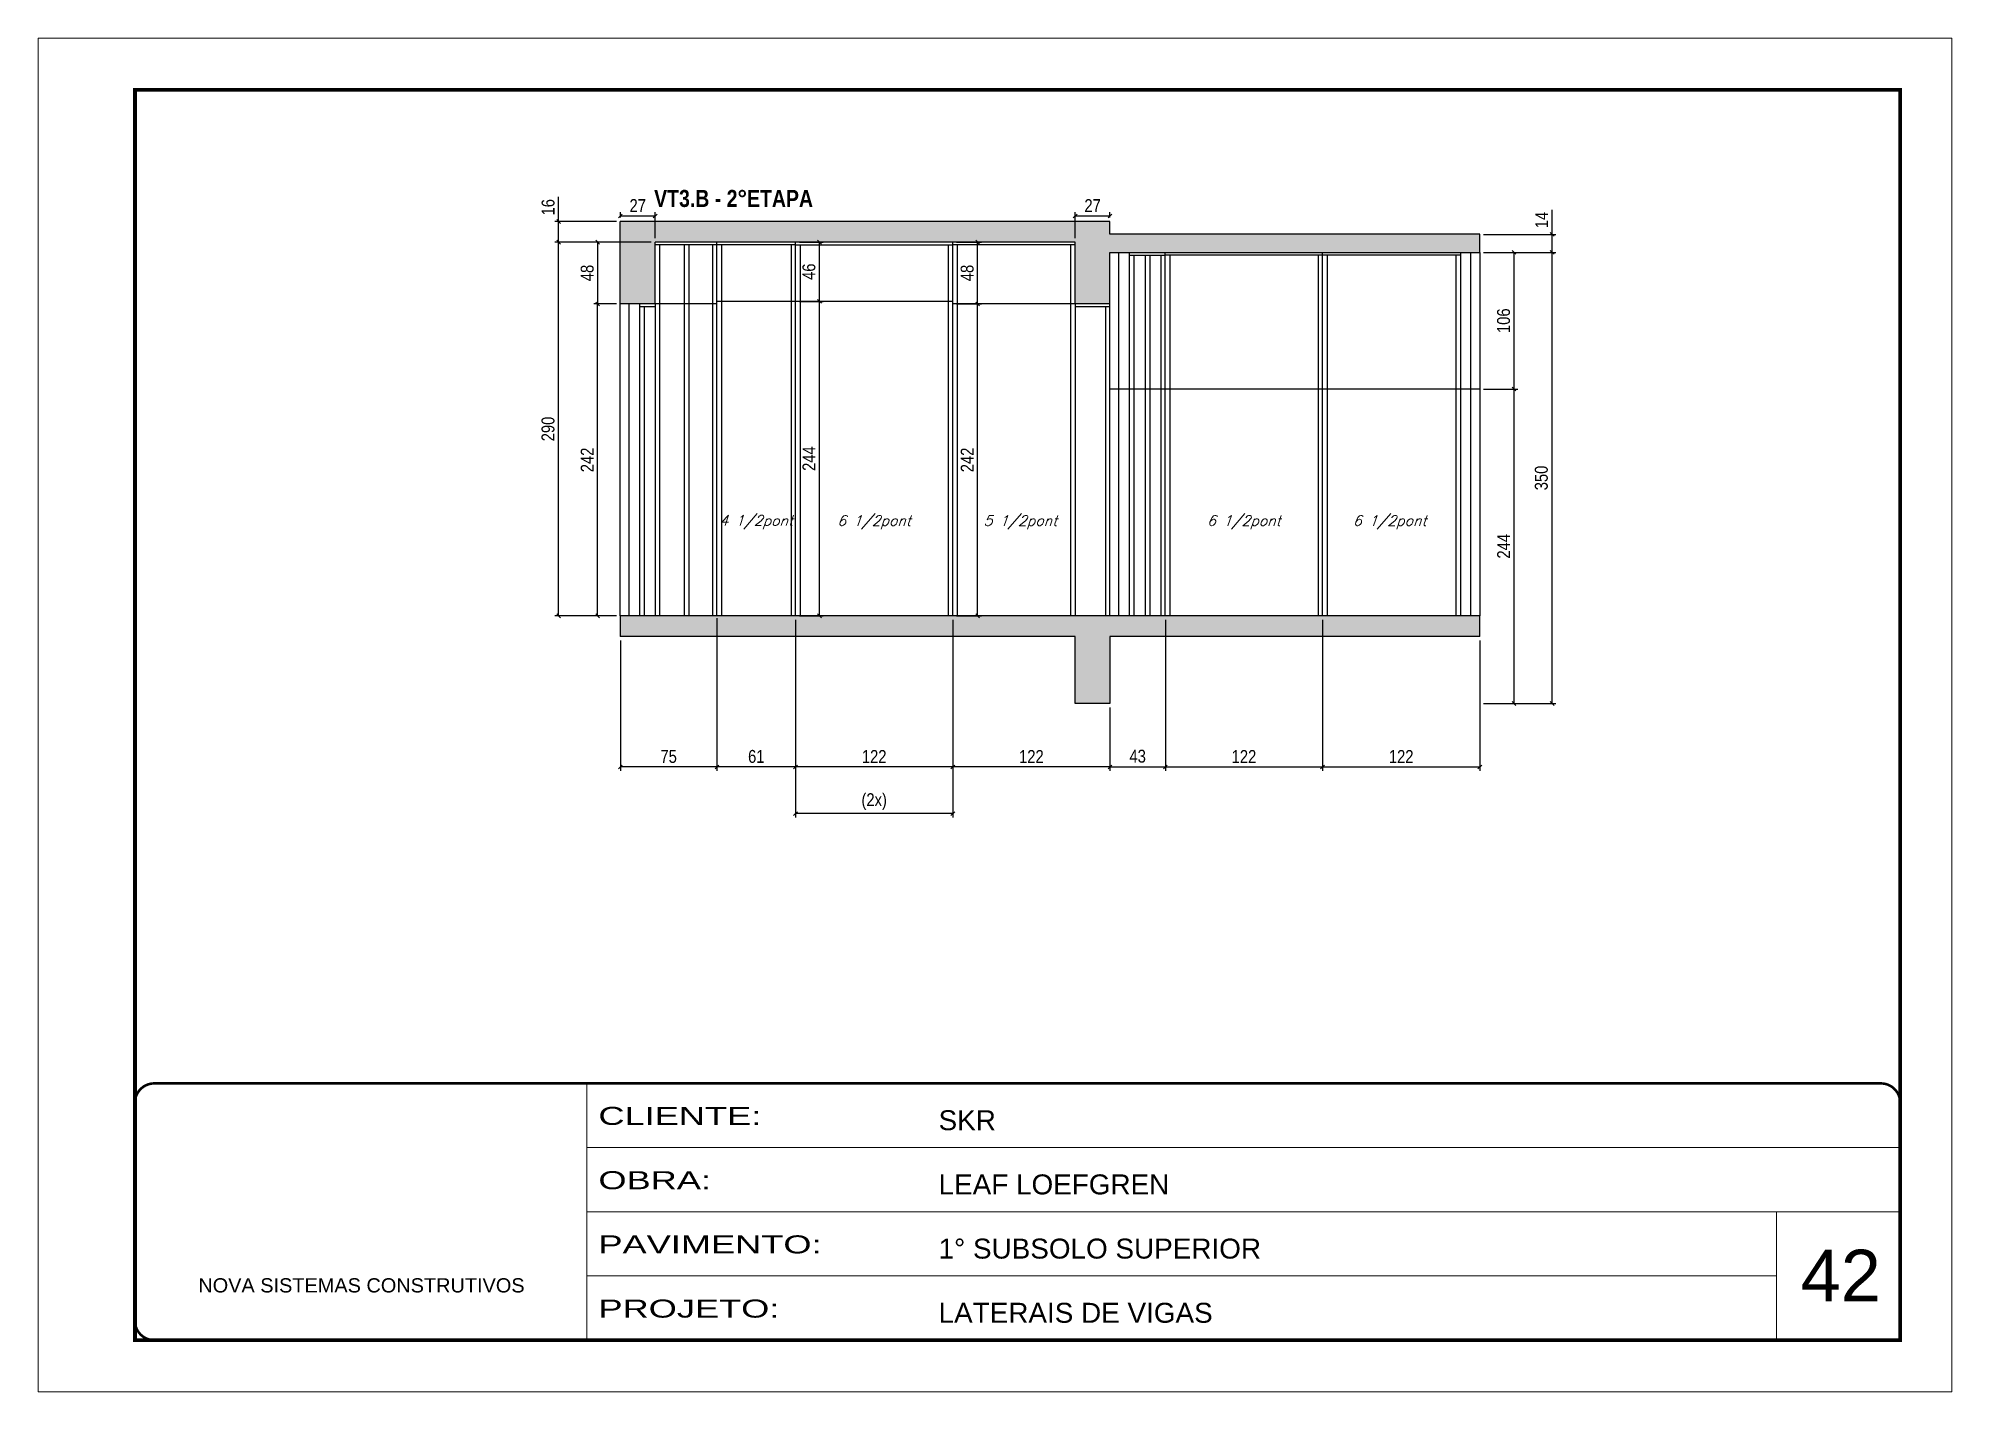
# Model space of a CAD drawing. Extents: x 3309 to 9590, y -2522 to 14608.
# Drawn here: x 4894 to 6379, y 2072 to 3122 of the extents above; entities that cross this region are included whole.
import ezdxf

# ---------------------------------------------------------------- set-up
doc = ezdxf.new("R2010")
doc.units = 0
doc.linetypes.add('CONTINUO', pattern=[0])
doc.linetypes.add('DASHED', pattern=[0.75, 0.5, -0.25])
for name, color, linetype, lineweight in [('CARIMBO', 255, 'Continuous', 9), ('Folhas', 255, 'Continuous', 9), ('SARRAFO DE PRESSAO', 251, 'DASHED', 9)]:
    doc.layers.add(name, color=color, linetype=linetype, lineweight=lineweight)
for name, color, linetype in [('COTA', 241, 'Continuous'), ('NOMENCLATURA', 7, 'Continuous'), ('Painéis', 200, 'Continuous'), ('SARR_2.2x7', 40, 'Continuous'), ('SARR_3.5x7', 81, 'Continuous'), ('texto', 7, 'Continuous')]:
    doc.layers.add(name, color=color, linetype=linetype)
doc.styles.add('ARIAL', font='arial.ttf')
doc.styles.add('COTA TECNICA', font='techl___.ttf', dxfattribs={"height": 10})
doc.styles.add('Romans', font='romans.shx')
doc.styles.add('TECNICA', font='techb___.ttf', dxfattribs={"height": 10})
doc.styles.add('Tecnologia', font='')
doc.styles.get('Tecnologia').set_extended_font_data('Forgotten Futurist')
doc.dimstyles.new('PAINEL', dxfattribs={"dimtxt": 10, "dimasz": 3, "dimexe": 3, "dimexo": 3, "dimgap": 3, "dimtad": 1, "dimdec": 1, "dimzin": 12, "dimdsep": 46, "dimtxsty": 'COTA TECNICA', "dimblk1": 'OBLIQUE', "dimblk2": 'OBLIQUE', "dimsah": 1, "dimcen": 0.9, "dimclrd": 4, "dimclre": 4, "dimclrt": 240, "dimadec": 1, "dimazin": 3, "dimtfac": 1, "dimtdec": 1, "dimtmove": 0, "dimatfit": 3, "dimfxl": 1, "dimtolj": 1, "dimtzin": 12, "dimarcsym": 0})

msp = doc.modelspace()

# ---------------------------------------------------------------- texts
at = {"layer": 'CARIMBO', "style": 'ARIAL'}
msp.add_text('42', height=40, dxfattribs=at).set_placement((6262.23, 2142.25))
at = {"layer": 'NOMENCLATURA', "style": 'TECNICA'}
msp.add_text('VT3.B - 2°ETAPA', height=13.2, dxfattribs=at).set_placement((5372.33, 2991.26))
at = {"layer": 'texto', "color": 2, "char_height": 8, "attachment_point": 5, "style": 'Romans'}
for s, insert in [('{\\Q19;\\C256;4 1/2pont}', (5451.55, 2746.69)), ('{\\Q19;\\C256;6 1/2pont}', (5543.05, 2746.64)), ('{\\Q19;\\C256;5 1/2pont}', (5656.6, 2746.64)), ('{\\Q19;\\C256;6 1/2pont}', (5830.05, 2746.64)), ('{\\Q19;\\C256;6 1/2pont}', (5943.24, 2746.64))]:
    msp.add_mtext(s, dxfattribs=dict(at, insert=insert))

# ---------------------------------------------------------------- blocks, each defined once
blk = doc.blocks.new('9999999999')
at = {"color": 30, "linetype": 'CONTINUO'}
for p, q in [((98564.6, 34230.2), (98564.6, 34429.4)), ((98564.6, 34379.6), (99584, 34379.6)), ((98564.6, 34329.8), (99488, 34329.8)), ((99584, 34329.8), (99488, 34329.8)), ((99488, 34329.8), (99488, 34230.2)), ((98564.6, 34280), (99488, 34280))]:
    blk.add_line(p, q, dxfattribs=at)
at = {"color": 30, "linetype": 'CONTINUO', "const_width": 2}
blk.add_lwpolyline([(99584, 34230.2), (99584, 34414.4, 0.414214), (99569, 34429.4), (98229, 34429.4, 0.414214), (98214, 34414.4), (98214, 34245.2, 0.414214), (98229, 34230.2), (99584, 34230.2)], format="xyb", dxfattribs=at)
at = {"layer": 'Folhas'}
blk.add_lwpolyline([(98139, 34190.2), (99624, 34190.2), (99624, 35240.2), (98139, 35240.2)], close=True, dxfattribs=at)
at = {"layer": 'Folhas', "color": 30, "const_width": 3}
blk.add_lwpolyline([(98214, 34230.2), (99584, 34230.2), (99584, 35200.2), (98214, 35200.2)], close=True, dxfattribs=at)
at = {"color": 7, "linetype": 'Continuous', "ltscale": 5, "style": 'ARIAL'}
for s, height, p in [('SKR', 15.48, (98837.7, 34393.1)), ('LEAF LOEFGREN', 15.483, (98837.7, 34343.3)), ('1° SUBSOLO SUPERIOR', 15.483, (98837.7, 34293.5)), ('NOVA SISTEMAS CONSTRUTIVOS', 11.059, (98263.2, 34267.2)), ('LATERAIS DE VIGAS', 15.483, (98837.7, 34243.7))]:
    blk.add_text(s, height=height, dxfattribs=at).set_placement(p)
at = {"layer": 'Folhas', "color": 7, "style": 'Tecnologia', "width": 1.5}
for s, p in [('CLIENTE:', (98573.7, 34397.2)), ('OBRA:', (98573.7, 34347.3)), ('PAVIMENTO:', (98573.7, 34297.5)), ('PROJETO:', (98573.7, 34247.7))]:
    blk.add_text(s, height=14, dxfattribs=at).set_placement(p)
blk = doc.blocks.new('_Oblique')
at = {"color": 0, "linetype": 'ByBlock', "lineweight": -2}
blk.add_line((-0.5, -0.5), (0.5, 0.5), dxfattribs=at)
blk = doc.blocks.new('*D1455')
at = {"layer": 'COTA', "color": 4, "lineweight": -2, "transparency": 16777216}
for p, q in [((6016.1, 2956), (6072.2, 2956)), ((6069.2, 2606), (6069.2, 2956)), ((6016.1, 2606), (6072.2, 2606))]:
    blk.add_line(p, q, dxfattribs=at)
at = {"layer": 'Defpoints', "color": 0, "transparency": 16777216}
for p in [(6013.1, 2956), (6069.2, 2956), (6013.1, 2606)]:
    blk.add_point(p, dxfattribs=at)
at = {"layer": 'COTA', "color": 4, "lineweight": -2, "transparency": 16777216, "xscale": 3, "yscale": 3, "zscale": 3}
for p, rotation in [((6069.2, 2956), 90), ((6069.2, 2606), 270)]:
    blk.add_blockref('_Oblique', p, dxfattribs=dict(at, rotation=rotation))
at = {"layer": 'COTA', "color": 240, "transparency": 16777216, "insert": (6060.9, 2781), "char_height": 10, "attachment_point": 5, "rotation": 90, "style": 'COTA TECNICA'}
blk.add_mtext('\\A1;350', dxfattribs=at)
blk = doc.blocks.new('*D1456')
at = {"layer": 'COTA', "color": 4, "lineweight": -2, "transparency": 16777216}
for p, q in [((5604.1, 2671), (5604.1, 2553.8)), ((5726.1, 2603), (5726.1, 2553.8)), ((5726.1, 2556.8), (5604.1, 2556.8))]:
    blk.add_line(p, q, dxfattribs=at)
at = {"layer": 'Defpoints', "color": 0, "transparency": 16777216}
for p in [(5604.1, 2674), (5726.1, 2606), (5604.1, 2556.8)]:
    blk.add_point(p, dxfattribs=at)
at = {"layer": 'COTA', "color": 4, "lineweight": -2, "transparency": 16777216, "xscale": 3, "yscale": 3, "zscale": 3, "rotation": 180}
blk.add_blockref('_Oblique', (5604.1, 2556.8), dxfattribs=at)
at = {"layer": 'COTA', "color": 4, "lineweight": -2, "transparency": 16777216, "xscale": 3, "yscale": 3, "zscale": 3}
blk.add_blockref('_Oblique', (5726.1, 2556.8), dxfattribs=at)
at = {"layer": 'COTA', "color": 240, "transparency": 16777216, "insert": (5665.1, 2564.9), "char_height": 10, "attachment_point": 5, "style": 'COTA TECNICA'}
blk.add_mtext('\\A1;122', dxfattribs=at)
blk = doc.blocks.new('*D1457')
at = {"layer": 'COTA', "color": 4, "lineweight": -2, "transparency": 16777216}
for p, q in [((5482.1, 2671), (5482.1, 2553.8)), ((5604.1, 2671), (5604.1, 2553.8)), ((5604.1, 2556.8), (5482.1, 2556.8))]:
    blk.add_line(p, q, dxfattribs=at)
at = {"layer": 'Defpoints', "color": 0, "transparency": 16777216}
for p in [(5482.1, 2674), (5604.1, 2674), (5482.1, 2556.8)]:
    blk.add_point(p, dxfattribs=at)
at = {"layer": 'COTA', "color": 4, "lineweight": -2, "transparency": 16777216, "xscale": 3, "yscale": 3, "zscale": 3, "rotation": 180}
blk.add_blockref('_Oblique', (5482.1, 2556.8), dxfattribs=at)
at = {"layer": 'COTA', "color": 4, "lineweight": -2, "transparency": 16777216, "xscale": 3, "yscale": 3, "zscale": 3}
blk.add_blockref('_Oblique', (5604.1, 2556.8), dxfattribs=at)
at = {"layer": 'COTA', "color": 240, "transparency": 16777216, "insert": (5543.1, 2564.9), "char_height": 10, "attachment_point": 5, "style": 'COTA TECNICA'}
blk.add_mtext('\\A1;122', dxfattribs=at)
blk = doc.blocks.new('*D1458')
at = {"layer": 'COTA', "color": 4, "lineweight": -2, "transparency": 16777216}
for p, q in [((5421.1, 2671), (5421.1, 2553.8)), ((5482.1, 2671), (5482.1, 2553.8)), ((5482.1, 2556.8), (5421.1, 2556.8))]:
    blk.add_line(p, q, dxfattribs=at)
at = {"layer": 'Defpoints', "color": 0, "transparency": 16777216}
for p in [(5421.1, 2674), (5482.1, 2674), (5421.1, 2556.8)]:
    blk.add_point(p, dxfattribs=at)
at = {"layer": 'COTA', "color": 4, "lineweight": -2, "transparency": 16777216, "xscale": 3, "yscale": 3, "zscale": 3, "rotation": 180}
blk.add_blockref('_Oblique', (5421.1, 2556.8), dxfattribs=at)
at = {"layer": 'COTA', "color": 4, "lineweight": -2, "transparency": 16777216, "xscale": 3, "yscale": 3, "zscale": 3}
blk.add_blockref('_Oblique', (5482.1, 2556.8), dxfattribs=at)
at = {"layer": 'COTA', "color": 240, "transparency": 16777216, "insert": (5451.6, 2564.9), "char_height": 10, "attachment_point": 5, "style": 'COTA TECNICA'}
blk.add_mtext('\\A1;61', dxfattribs=at)
blk = doc.blocks.new('*D1459')
at = {"layer": 'COTA', "color": 4, "lineweight": -2, "transparency": 16777216}
for p, q in [((5370.1, 2964), (5295.2, 2964)), ((5298.2, 2674), (5298.2, 2964)), ((5343.1, 2674), (5295.2, 2674))]:
    blk.add_line(p, q, dxfattribs=at)
at = {"layer": 'Defpoints', "color": 0, "transparency": 16777216}
for p in [(5298.2, 2964), (5373.1, 2964), (5346.1, 2674)]:
    blk.add_point(p, dxfattribs=at)
at = {"layer": 'COTA', "color": 4, "lineweight": -2, "transparency": 16777216, "xscale": 3, "yscale": 3, "zscale": 3}
for p, rotation in [((5298.2, 2964), 90), ((5298.2, 2674), 270)]:
    blk.add_blockref('_Oblique', p, dxfattribs=dict(at, rotation=rotation))
at = {"layer": 'COTA', "color": 240, "transparency": 16777216, "insert": (5290, 2819), "char_height": 10, "attachment_point": 5, "rotation": 90, "style": 'COTA TECNICA'}
blk.add_mtext('\\A1;290', dxfattribs=at)
blk = doc.blocks.new('*D1460')
at = {"layer": 'COTA', "color": 4, "lineweight": -2, "transparency": 16777216}
for p, q in [((5298.2, 2980), (5298.2, 2999)), ((5343.1, 2980), (5295.2, 2980)), ((5298.2, 2964), (5298.2, 2980)), ((5370.1, 2964), (5295.2, 2964))]:
    blk.add_line(p, q, dxfattribs=at)
at = {"layer": 'Defpoints', "color": 0, "transparency": 16777216}
for p in [(5298.2, 2980), (5346.1, 2980), (5373.1, 2964)]:
    blk.add_point(p, dxfattribs=at)
at = {"layer": 'COTA', "color": 4, "lineweight": -2, "transparency": 16777216, "xscale": 3, "yscale": 3, "zscale": 3}
for p, rotation in [((5298.2, 2980), 90), ((5298.2, 2964), 270)]:
    blk.add_blockref('_Oblique', p, dxfattribs=dict(at, rotation=rotation))
at = {"layer": 'COTA', "color": 240, "transparency": 16777216, "insert": (5290.1, 2991), "char_height": 10, "attachment_point": 5, "rotation": 90, "style": 'COTA TECNICA'}
blk.add_mtext('\\A1;16', dxfattribs=at)
blk = doc.blocks.new('*D1461')
at = {"layer": 'COTA', "color": 4, "lineweight": -2, "transparency": 16777216}
for p, q in [((5699.1, 2967), (5699.1, 2987.2)), ((5726.1, 2983), (5726.1, 2987.2)), ((5726.1, 2984.2), (5699.1, 2984.2))]:
    blk.add_line(p, q, dxfattribs=at)
at = {"layer": 'Defpoints', "color": 0, "transparency": 16777216}
for p in [(5699.1, 2984.2), (5726.1, 2980), (5699.1, 2964)]:
    blk.add_point(p, dxfattribs=at)
at = {"layer": 'COTA', "color": 4, "lineweight": -2, "transparency": 16777216, "xscale": 3, "yscale": 3, "zscale": 3, "rotation": 180}
blk.add_blockref('_Oblique', (5699.1, 2984.2), dxfattribs=at)
at = {"layer": 'COTA', "color": 4, "lineweight": -2, "transparency": 16777216, "xscale": 3, "yscale": 3, "zscale": 3}
blk.add_blockref('_Oblique', (5726.1, 2984.2), dxfattribs=at)
at = {"layer": 'COTA', "color": 240, "transparency": 16777216, "insert": (5712.6, 2992.3), "char_height": 10, "attachment_point": 5, "style": 'COTA TECNICA'}
blk.add_mtext('\\A1;27', dxfattribs=at)
blk = doc.blocks.new('*D1462')
at = {"layer": 'COTA', "color": 4, "lineweight": -2, "transparency": 16777216}
for p, q in [((5343.1, 2916), (5325.5, 2916)), ((5328.5, 2674), (5328.5, 2916)), ((5343.1, 2674), (5325.5, 2674))]:
    blk.add_line(p, q, dxfattribs=at)
at = {"layer": 'Defpoints', "color": 0, "transparency": 16777216}
for p in [(5328.5, 2916), (5346.1, 2916), (5346.1, 2674)]:
    blk.add_point(p, dxfattribs=at)
at = {"layer": 'COTA', "color": 4, "lineweight": -2, "transparency": 16777216, "xscale": 3, "yscale": 3, "zscale": 3}
for p, rotation in [((5328.5, 2916), 90), ((5328.5, 2674), 270)]:
    blk.add_blockref('_Oblique', p, dxfattribs=dict(at, rotation=rotation))
at = {"layer": 'COTA', "color": 240, "transparency": 16777216, "insert": (5320.4, 2795), "char_height": 10, "attachment_point": 5, "rotation": 90, "style": 'COTA TECNICA'}
blk.add_mtext('\\A1;242', dxfattribs=at)
blk = doc.blocks.new('*D1451')
at = {"layer": 'COTA', "color": 4, "lineweight": -2, "transparency": 16777216}
for p, q in [((5370.1, 2964), (5325.5, 2964)), ((5328.5, 2964), (5328.5, 2916)), ((5343.1, 2916), (5325.5, 2916))]:
    blk.add_line(p, q, dxfattribs=at)
at = {"layer": 'Defpoints', "color": 0, "transparency": 16777216}
for p in [(5373.1, 2964), (5328.5, 2916), (5346.1, 2916)]:
    blk.add_point(p, dxfattribs=at)
at = {"layer": 'COTA', "color": 4, "lineweight": -2, "transparency": 16777216, "xscale": 3, "yscale": 3, "zscale": 3}
for p, rotation in [((5328.5, 2964), 90), ((5328.5, 2916), 270)]:
    blk.add_blockref('_Oblique', p, dxfattribs=dict(at, rotation=rotation))
at = {"layer": 'COTA', "color": 240, "transparency": 16777216, "insert": (5320.4, 2940), "char_height": 10, "attachment_point": 5, "rotation": 90, "style": 'COTA TECNICA'}
blk.add_mtext('\\A1;48', dxfattribs=at)
blk = doc.blocks.new('*D1463')
at = {"layer": 'COTA', "color": 4, "lineweight": -2, "transparency": 16777216}
for p, q in [((6016.1, 2850), (6042.7, 2850)), ((6039.7, 2606), (6039.7, 2850)), ((6016.1, 2606), (6042.7, 2606))]:
    blk.add_line(p, q, dxfattribs=at)
at = {"layer": 'Defpoints', "color": 0, "transparency": 16777216}
for p in [(6013.1, 2850), (6039.7, 2850), (6013.1, 2606)]:
    blk.add_point(p, dxfattribs=at)
at = {"layer": 'COTA', "color": 4, "lineweight": -2, "transparency": 16777216, "xscale": 3, "yscale": 3, "zscale": 3}
for p, rotation in [((6039.7, 2850), 90), ((6039.7, 2606), 270)]:
    blk.add_blockref('_Oblique', p, dxfattribs=dict(at, rotation=rotation))
at = {"layer": 'COTA', "color": 240, "transparency": 16777216, "insert": (6031.6, 2728), "char_height": 10, "attachment_point": 5, "rotation": 90, "style": 'COTA TECNICA'}
blk.add_mtext('\\A1;244', dxfattribs=at)
blk = doc.blocks.new('*D1464')
at = {"layer": 'COTA', "color": 4, "lineweight": -2, "transparency": 16777216}
for p, q in [((6016.1, 2956), (6042.7, 2956)), ((6039.7, 2850), (6039.7, 2956)), ((6016.1, 2850), (6042.7, 2850))]:
    blk.add_line(p, q, dxfattribs=at)
at = {"layer": 'Defpoints', "color": 0, "transparency": 16777216}
for p in [(6013.1, 2956), (6039.7, 2956), (6013.1, 2850)]:
    blk.add_point(p, dxfattribs=at)
at = {"layer": 'COTA', "color": 4, "lineweight": -2, "transparency": 16777216, "xscale": 3, "yscale": 3, "zscale": 3}
for p, rotation in [((6039.7, 2956), 90), ((6039.7, 2850), 270)]:
    blk.add_blockref('_Oblique', p, dxfattribs=dict(at, rotation=rotation))
at = {"layer": 'COTA', "color": 240, "transparency": 16777216, "insert": (6031.6, 2903), "char_height": 10, "attachment_point": 5, "rotation": 90, "style": 'COTA TECNICA'}
blk.add_mtext('\\A1;106', dxfattribs=at)
blk = doc.blocks.new('*D1465')
at = {"layer": 'COTA', "color": 4, "lineweight": -2, "transparency": 16777216}
for p, q in [((5607.1, 2916), (5626.4, 2916)), ((5623.4, 2674), (5623.4, 2916)), ((5607.1, 2674), (5626.4, 2674))]:
    blk.add_line(p, q, dxfattribs=at)
at = {"layer": 'Defpoints', "color": 0, "transparency": 16777216}
for p in [(5604.1, 2916), (5623.4, 2916), (5604.1, 2674)]:
    blk.add_point(p, dxfattribs=at)
at = {"layer": 'COTA', "color": 4, "lineweight": -2, "transparency": 16777216, "xscale": 3, "yscale": 3, "zscale": 3}
for p, rotation in [((5623.4, 2916), 90), ((5623.4, 2674), 270)]:
    blk.add_blockref('_Oblique', p, dxfattribs=dict(at, rotation=rotation))
at = {"layer": 'COTA', "color": 240, "transparency": 16777216, "insert": (5615.3, 2795), "char_height": 10, "attachment_point": 5, "rotation": 90, "style": 'COTA TECNICA'}
blk.add_mtext('\\A1;242', dxfattribs=at)
blk = doc.blocks.new('*D1466')
at = {"layer": 'COTA', "color": 4, "lineweight": -2, "transparency": 16777216}
for p, q in [((5607.1, 2964), (5626.4, 2964)), ((5623.4, 2916), (5623.4, 2964)), ((5607.1, 2916), (5626.4, 2916))]:
    blk.add_line(p, q, dxfattribs=at)
at = {"layer": 'Defpoints', "color": 0, "transparency": 16777216}
for p in [(5604.1, 2964), (5623.4, 2964), (5604.1, 2916)]:
    blk.add_point(p, dxfattribs=at)
at = {"layer": 'COTA', "color": 4, "lineweight": -2, "transparency": 16777216, "xscale": 3, "yscale": 3, "zscale": 3}
for p, rotation in [((5623.4, 2964), 90), ((5623.4, 2916), 270)]:
    blk.add_blockref('_Oblique', p, dxfattribs=dict(at, rotation=rotation))
at = {"layer": 'COTA', "color": 240, "transparency": 16777216, "insert": (5615.3, 2940), "char_height": 10, "attachment_point": 5, "rotation": 90, "style": 'COTA TECNICA'}
blk.add_mtext('\\A1;48', dxfattribs=at)
blk = doc.blocks.new('*D1467')
at = {"layer": 'COTA', "color": 4, "lineweight": -2, "transparency": 16777216}
for p, q in [((6069.2, 2970), (6069.2, 2989.1)), ((6016.1, 2970), (6072.2, 2970)), ((6069.2, 2956), (6069.2, 2970)), ((6016.1, 2956), (6072.2, 2956))]:
    blk.add_line(p, q, dxfattribs=at)
at = {"layer": 'Defpoints', "color": 0, "transparency": 16777216}
for p in [(6013.1, 2970), (6069.2, 2970), (6013.1, 2956)]:
    blk.add_point(p, dxfattribs=at)
at = {"layer": 'COTA', "color": 4, "lineweight": -2, "transparency": 16777216, "xscale": 3, "yscale": 3, "zscale": 3}
for p, rotation in [((6069.2, 2970), 90), ((6069.2, 2956), 270)]:
    blk.add_blockref('_Oblique', p, dxfattribs=dict(at, rotation=rotation))
at = {"layer": 'COTA', "color": 240, "transparency": 16777216, "insert": (6061.1, 2981.1), "char_height": 10, "attachment_point": 5, "rotation": 90, "style": 'COTA TECNICA'}
blk.add_mtext('\\A1;14', dxfattribs=at)
blk = doc.blocks.new('*D1453')
at = {"layer": 'COTA', "color": 4, "lineweight": -2, "transparency": 16777216}
for p, q in [((5482.1, 2671), (5482.1, 2517.6)), ((5604.1, 2671), (5604.1, 2517.6)), ((5604.1, 2520.6), (5482.1, 2520.6))]:
    blk.add_line(p, q, dxfattribs=at)
at = {"layer": 'Defpoints', "color": 0, "transparency": 16777216}
for p in [(5482.1, 2674), (5604.1, 2674), (5482.1, 2520.6)]:
    blk.add_point(p, dxfattribs=at)
at = {"layer": 'COTA', "color": 4, "lineweight": -2, "transparency": 16777216, "xscale": 3, "yscale": 3, "zscale": 3, "rotation": 180}
blk.add_blockref('_Oblique', (5482.1, 2520.6), dxfattribs=at)
at = {"layer": 'COTA', "color": 4, "lineweight": -2, "transparency": 16777216, "xscale": 3, "yscale": 3, "zscale": 3}
blk.add_blockref('_Oblique', (5604.1, 2520.6), dxfattribs=at)
at = {"layer": 'COTA', "color": 240, "transparency": 16777216, "insert": (5543.1, 2529.9), "char_height": 10, "attachment_point": 5, "style": 'COTA TECNICA'}
blk.add_mtext('\\A1;(2x)', dxfattribs=at)
blk = doc.blocks.new('*D1471')
at = {"layer": 'COTA', "color": 4, "lineweight": -2, "transparency": 16777216}
for p, q in [((5346.1, 2983), (5346.1, 2987.2)), ((5373.1, 2967), (5373.1, 2987.2)), ((5373.1, 2984.2), (5346.1, 2984.2))]:
    blk.add_line(p, q, dxfattribs=at)
at = {"layer": 'Defpoints', "color": 0, "transparency": 16777216}
for p in [(5346.1, 2984.2), (5346.1, 2980), (5373.1, 2964)]:
    blk.add_point(p, dxfattribs=at)
at = {"layer": 'COTA', "color": 4, "lineweight": -2, "transparency": 16777216, "xscale": 3, "yscale": 3, "zscale": 3, "rotation": 180}
blk.add_blockref('_Oblique', (5346.1, 2984.2), dxfattribs=at)
at = {"layer": 'COTA', "color": 4, "lineweight": -2, "transparency": 16777216, "xscale": 3, "yscale": 3, "zscale": 3}
blk.add_blockref('_Oblique', (5373.1, 2984.2), dxfattribs=at)
at = {"layer": 'COTA', "color": 240, "transparency": 16777216, "insert": (5359.6, 2992.3), "char_height": 10, "attachment_point": 5, "style": 'COTA TECNICA'}
blk.add_mtext('\\A1;27', dxfattribs=at)
blk = doc.blocks.new('*D1472')
at = {"layer": 'COTA', "color": 4, "lineweight": -2, "transparency": 16777216}
for p, q in [((5485.1, 2918), (5503.6, 2918)), ((5500.6, 2674), (5500.6, 2918)), ((5485.1, 2674), (5503.6, 2674))]:
    blk.add_line(p, q, dxfattribs=at)
at = {"layer": 'Defpoints', "color": 0, "transparency": 16777216}
for p in [(5482.1, 2918), (5500.6, 2918), (5482.1, 2674)]:
    blk.add_point(p, dxfattribs=at)
at = {"layer": 'COTA', "color": 4, "lineweight": -2, "transparency": 16777216, "xscale": 3, "yscale": 3, "zscale": 3}
for p, rotation in [((5500.6, 2918), 90), ((5500.6, 2674), 270)]:
    blk.add_blockref('_Oblique', p, dxfattribs=dict(at, rotation=rotation))
at = {"layer": 'COTA', "color": 240, "transparency": 16777216, "insert": (5492.5, 2796), "char_height": 10, "attachment_point": 5, "rotation": 90, "style": 'COTA TECNICA'}
blk.add_mtext('\\A1;244', dxfattribs=at)
blk = doc.blocks.new('*D1452')
at = {"layer": 'COTA', "color": 4, "lineweight": -2, "transparency": 16777216}
for p, q in [((5485.1, 2964), (5503.6, 2964)), ((5500.6, 2918), (5500.6, 2964)), ((5485.1, 2918), (5503.6, 2918))]:
    blk.add_line(p, q, dxfattribs=at)
at = {"layer": 'Defpoints', "color": 0, "transparency": 16777216}
for p in [(5482.1, 2964), (5500.6, 2964), (5482.1, 2918)]:
    blk.add_point(p, dxfattribs=at)
at = {"layer": 'COTA', "color": 4, "lineweight": -2, "transparency": 16777216, "xscale": 3, "yscale": 3, "zscale": 3}
for p, rotation in [((5500.6, 2964), 90), ((5500.6, 2918), 270)]:
    blk.add_blockref('_Oblique', p, dxfattribs=dict(at, rotation=rotation))
at = {"layer": 'COTA', "color": 240, "transparency": 16777216, "insert": (5492.5, 2941), "char_height": 10, "attachment_point": 5, "rotation": 90, "style": 'COTA TECNICA'}
blk.add_mtext('\\A1;46', dxfattribs=at)
blk = doc.blocks.new('*D1454')
at = {"layer": 'COTA', "color": 4, "lineweight": -2, "transparency": 16777216}
for p, q in [((5421.1, 2672.3), (5421.1, 2553.8)), ((5346.1, 2655), (5346.1, 2553.8)), ((5421.1, 2556.8), (5346.1, 2556.8))]:
    blk.add_line(p, q, dxfattribs=at)
at = {"layer": 'Defpoints', "color": 0, "transparency": 16777216}
for p in [(5421.1, 2675.3), (5346.1, 2658), (5346.1, 2556.8)]:
    blk.add_point(p, dxfattribs=at)
at = {"layer": 'COTA', "color": 4, "lineweight": -2, "transparency": 16777216, "xscale": 3, "yscale": 3, "zscale": 3, "rotation": 180}
blk.add_blockref('_Oblique', (5346.1, 2556.8), dxfattribs=at)
at = {"layer": 'COTA', "color": 4, "lineweight": -2, "transparency": 16777216, "xscale": 3, "yscale": 3, "zscale": 3}
blk.add_blockref('_Oblique', (5421.1, 2556.8), dxfattribs=at)
at = {"layer": 'COTA', "color": 240, "transparency": 16777216, "insert": (5383.6, 2564.9), "char_height": 10, "attachment_point": 5, "style": 'COTA TECNICA'}
blk.add_mtext('\\A1;75', dxfattribs=at)
blk = doc.blocks.new('*D1476')
at = {"layer": 'COTA', "color": 4, "lineweight": -2, "transparency": 16777216}
for p, q in [((5769.1, 2671), (5769.1, 2553.8)), ((5726.1, 2603), (5726.1, 2553.8)), ((5726.1, 2556.8), (5769.1, 2556.8))]:
    blk.add_line(p, q, dxfattribs=at)
at = {"layer": 'Defpoints', "color": 0, "transparency": 16777216}
for p in [(5769.1, 2674), (5726.1, 2606), (5769.1, 2556.8)]:
    blk.add_point(p, dxfattribs=at)
at = {"layer": 'COTA', "color": 4, "lineweight": -2, "transparency": 16777216, "xscale": 3, "yscale": 3, "zscale": 3, "rotation": 180}
blk.add_blockref('_Oblique', (5726.1, 2556.8), dxfattribs=at)
at = {"layer": 'COTA', "color": 4, "lineweight": -2, "transparency": 16777216, "xscale": 3, "yscale": 3, "zscale": 3}
blk.add_blockref('_Oblique', (5769.1, 2556.8), dxfattribs=at)
at = {"layer": 'COTA', "color": 240, "transparency": 16777216, "insert": (5747.6, 2565.1), "char_height": 10, "attachment_point": 5, "style": 'COTA TECNICA'}
blk.add_mtext('\\A1;43', dxfattribs=at)
blk = doc.blocks.new('*D1477')
at = {"layer": 'COTA', "color": 4, "lineweight": -2, "transparency": 16777216}
for p, q in [((5769.1, 2671), (5769.1, 2553.8)), ((5891.1, 2671), (5891.1, 2553.8)), ((5769.1, 2556.8), (5891.1, 2556.8))]:
    blk.add_line(p, q, dxfattribs=at)
at = {"layer": 'Defpoints', "color": 0, "transparency": 16777216}
for p in [(5769.1, 2674), (5891.1, 2674), (5891.1, 2556.8)]:
    blk.add_point(p, dxfattribs=at)
at = {"layer": 'COTA', "color": 4, "lineweight": -2, "transparency": 16777216, "xscale": 3, "yscale": 3, "zscale": 3, "rotation": 180}
blk.add_blockref('_Oblique', (5769.1, 2556.8), dxfattribs=at)
at = {"layer": 'COTA', "color": 4, "lineweight": -2, "transparency": 16777216, "xscale": 3, "yscale": 3, "zscale": 3}
blk.add_blockref('_Oblique', (5891.1, 2556.8), dxfattribs=at)
at = {"layer": 'COTA', "color": 240, "transparency": 16777216, "insert": (5830.1, 2564.9), "char_height": 10, "attachment_point": 5, "style": 'COTA TECNICA'}
blk.add_mtext('\\A1;122', dxfattribs=at)
blk = doc.blocks.new('*D1478')
at = {"layer": 'COTA', "color": 4, "lineweight": -2, "transparency": 16777216}
for p, q in [((5891.1, 2671), (5891.1, 2553.8)), ((6013.1, 2655), (6013.1, 2553.8)), ((5891.1, 2556.8), (6013.1, 2556.8))]:
    blk.add_line(p, q, dxfattribs=at)
at = {"layer": 'Defpoints', "color": 0, "transparency": 16777216}
for p in [(5891.1, 2674), (6013.1, 2658), (6013.1, 2556.8)]:
    blk.add_point(p, dxfattribs=at)
at = {"layer": 'COTA', "color": 4, "lineweight": -2, "transparency": 16777216, "xscale": 3, "yscale": 3, "zscale": 3, "rotation": 180}
blk.add_blockref('_Oblique', (5891.1, 2556.8), dxfattribs=at)
at = {"layer": 'COTA', "color": 4, "lineweight": -2, "transparency": 16777216, "xscale": 3, "yscale": 3, "zscale": 3}
blk.add_blockref('_Oblique', (6013.1, 2556.8), dxfattribs=at)
at = {"layer": 'COTA', "color": 240, "transparency": 16777216, "insert": (5952.1, 2564.9), "char_height": 10, "attachment_point": 5, "style": 'COTA TECNICA'}
blk.add_mtext('\\A1;122', dxfattribs=at)

# ---------------------------------------------------------------- dimensions: what is measured, and where the dimension line sits
at = {"layer": 'COTA'}
for base, p1, p2, angle, picture, middle in [((5298.16, 2980.02), (5373.05, 2964.02), (5346.05, 2980.02), 90, '*D1460', (5290.06, 2991.02)), ((5346.05, 2984.21), (5373.05, 2964.02), (5346.05, 2980.02), 180, '*D1471', (5359.55, 2992.28)), ((5699.05, 2984.21), (5726.05, 2980.02), (5699.05, 2964.02), 180, '*D1461', (5712.55, 2992.28)), ((6069.16, 2970.02), (6013.05, 2956.02), (6013.05, 2970.02), 90, '*D1467', (6061.09, 2981.08)), ((5298.16, 2964.02), (5346.05, 2674.02), (5373.05, 2964.02), 90, '*D1459', (5290.03, 2819.02)), ((5328.48, 2916.02), (5373.05, 2964.02), (5346.05, 2916.02), 90, '*D1451', (5320.39, 2940.02)), ((6069.16, 2956.02), (6013.05, 2606.02), (6013.05, 2956.02), 90, '*D1455', (6060.94, 2781.02)), ((5328.48, 2916.02), (5346.05, 2674.02), (5346.05, 2916.02), 90, '*D1462', (5320.41, 2795.02)), ((5500.6, 2918.02), (5482.05, 2674.02), (5482.05, 2918.02), 90, '*D1472', (5492.52, 2796.02)), ((5623.4, 2916.02), (5604.05, 2674.02), (5604.05, 2916.02), 90, '*D1465', (5615.32, 2795.02)), ((6039.68, 2850.02), (6013.05, 2606.02), (6013.05, 2850.02), 90, '*D1463', (6031.6, 2728.02)), ((5346.05, 2556.83), (5421.05, 2675.27), (5346.05, 2658.02), 180, '*D1454', (5383.55, 2564.94)), ((5482.05, 2556.83), (5604.05, 2674.02), (5482.05, 2674.02), 180, '*D1457', (5543.05, 2564.89))]:
    dim = msp.add_linear_dim(base=base, p1=p1, p2=p2, angle=angle, dimstyle='PAINEL', dxfattribs=at)
    dim.commit()
    dim.dimension.update_dxf_attribs({"geometry": picture, "text_midpoint": middle})
for base, p1, p2, angle, picture, middle in [((5500.6, 2964.02), (5482.05, 2918.02), (5482.05, 2964.02), 90, '*D1452', (5492.5, 2941.02)), ((5623.4, 2964.02), (5604.05, 2916.02), (5604.05, 2964.02), 90, '*D1466', (5615.3, 2940.02)), ((6039.68, 2956.02), (6013.05, 2850.02), (6013.05, 2956.02), 90, '*D1464', (6031.57, 2903.02)), ((5421.05, 2556.83), (5482.05, 2674.02), (5421.05, 2674.02), 180, '*D1458', (5451.55, 2564.94)), ((5604.05, 2556.83), (5726.05, 2606.02), (5604.05, 2674.02), 180, '*D1456', (5665.05, 2564.89))]:
    dim = msp.add_linear_dim(base=base, p1=p1, p2=p2, angle=angle, dimstyle='PAINEL', override={"dimtmove": 1}, dxfattribs=at)
    dim.commit()
    dim.dimension.update_dxf_attribs({"geometry": picture, "text_midpoint": middle})
dim = msp.add_linear_dim(base=(5482.05, 2520.63), p1=(5604.05, 2674.02), p2=(5482.05, 2674.02), angle=180, text='(2x)', dimstyle='PAINEL', dxfattribs=at)
dim.commit()
dim.dimension.update_dxf_attribs({"geometry": '*D1453', "text_midpoint": (5543.05, 2529.85)})
dim = msp.add_linear_dim(base=(5769.05, 2556.83), p1=(5726.05, 2606.02), p2=(5769.05, 2674.02), dimstyle='PAINEL', dxfattribs=at)
dim.commit()
dim.dimension.update_dxf_attribs({"geometry": '*D1476', "text_midpoint": (5747.55, 2565.05)})
for base, p1, p2, picture, middle in [((5891.05, 2556.83), (5769.05, 2674.02), (5891.05, 2674.02), '*D1477', (5830.05, 2564.89)), ((6013.05, 2556.83), (5891.05, 2674.02), (6013.05, 2658.02), '*D1478', (5952.05, 2564.89))]:
    dim = msp.add_linear_dim(base=base, p1=p1, p2=p2, dimstyle='PAINEL', override={"dimtmove": 1}, dxfattribs=at)
    dim.commit()
    dim.dimension.update_dxf_attribs({"geometry": picture, "text_midpoint": middle})

# ---------------------------------------------------------------- hatches: boundary and pattern name
at = {"layer": 'COTA'}
h = msp.add_hatch(dxfattribs=at)
h.set_pattern_fill('AR-CONC', color=256, scale=0.03)
h.set_pattern_definition([(50, (1618.1, 0), (5.46554, -0.4781726), [0.5715, -6.2865]), (355, (1618.1, 0), (-1.0573026, 5.7317054), [0.4572, -5.0292175]), (100.45144, (1618.5555, -0.04), (4.4082374, 5.2535326), [0.4857, -5.3427073]), (46.1842, (1618.1, 1.524), (8.132371, -1.26127), [0.85725, -9.42975]), (96.63556, (1618.778, 1.419), (7.122124, 7.422784), [0.728551, -8.014068]), (351.18415, (1618.1, 1.524), (7.122124, 7.422784), [0.685799, -7.543792]), (21, (1618.862, 1.143), (4.5484317, -3.067956), [0.5715, -6.2865]), (326, (1618.862, 1.143), (1.854061, 5.525639), [0.4572, -5.0292]), (71.45144, (1619.241, 0.8873), (6.4024926, 2.457683), [0.4857, -5.342698]), (37.5, (1618.1, 0), (0.0926581, 2.5366512), [0, -4.96824, 0, -5.1054, 0, -5.04825]), (7.5, (1618.1, 0), (2.0045899, 3.0054172), [0, -2.91084, 0, -4.85394, 0, -1.92405]), (327.5, (1616.4008, 0), (4.06771786, -0.1718623), [0, -1.905, 0, -5.9436, 0, -7.8867]), (317.5, (1615.6388, 0), (4.4438754, 0.7627947), [0, -2.4765, 0, -3.94716, 0, -5.6007])])
h.paths.add_polyline_path([(5346.05, 2916.02), (5373.05, 2916.02), (5373.05, 2964.02), (5699.05, 2964.02), (5699.05, 2916.02), (5726.05, 2916.02), (5726.05, 2956.02), (6013.05, 2956.02), (6013.05, 2970.02), (5726.05, 2970.02), (5726.05, 2980.02), (5346.05, 2980.02)])
h = msp.add_hatch(dxfattribs=at)
h.set_pattern_fill('AR-CONC', color=256, scale=0.03)
h.paths.add_polyline_path([(5726.05, 2658.02), (6013.05, 2658.02), (6013.05, 2674.02), (5346.05, 2674.02), (5346.05, 2658.02), (5699.05, 2658.02), (5699.05, 2606.02), (5726.05, 2606.02)])

# ---------------------------------------------------------------- linework, layer by layer
for p, q in [((5726.05, 2980.02), (5346.05, 2980.02)), ((5346.05, 2916.02), (5346.05, 2980.02)), ((5726.05, 2970.02), (5726.05, 2980.02)), ((6013.05, 2970.02), (5726.05, 2970.02)), ((6013.05, 2956.02), (6013.05, 2970.02)), ((5395.71, 2961.82), (5395.71, 2674.02)), ((5373.05, 2916.02), (5373.05, 2674.02)), ((5699.08, 2916.02), (5699.08, 2674.02)), ((5346.05, 2674.02), (5346.05, 2658.02)), ((6013.05, 2658.02), (6013.05, 2674.02)), ((5699.05, 2658.02), (5346.05, 2658.02)), ((5699.05, 2606.02), (5699.05, 2658.02)), ((6013.05, 2658.02), (5726.05, 2658.02)), ((5726.05, 2658.02), (5726.05, 2606.02)), ((5726.05, 2606.02), (5699.05, 2606.02))]:
    msp.add_line(p, q, dxfattribs=at)
at = {"layer": 'Painéis', "linetype": 'ByBlock'}
for p, q in [((5699.05, 2964.02), (5373.05, 2964.02)), ((5373.05, 2916.02), (5373.05, 2964.02)), ((5421.05, 2674.02), (5421.05, 2964.02)), ((5482.05, 2674.02), (5482.05, 2964.02)), ((5604.05, 2674.02), (5604.05, 2964.02)), ((5699.05, 2916.02), (5699.05, 2964.02)), ((5726.05, 2956.02), (6013.05, 2956.02)), ((5726.05, 2674.02), (5726.05, 2956.02)), ((5769.05, 2674.02), (5769.05, 2956.02)), ((5891.05, 2674.02), (5891.05, 2956.02)), ((6013.05, 2956.02), (6013.05, 2674.02)), ((5346.05, 2674.02), (5346.05, 2916.02)), ((5421.05, 2916.02), (5346.05, 2916.02)), ((5604.05, 2918.02), (5421.05, 2918.02)), ((5726.05, 2916.02), (5604.05, 2916.02)), ((6013.05, 2850.02), (5726.05, 2850.02)), ((6013.05, 2674.02), (5346.05, 2674.02))]:
    msp.add_line(p, q, dxfattribs=at)
at = {"layer": 'SARR_2.2x7', "linetype": 'Continuous'}
for p, q in [((5421.05, 2961.82), (5373.05, 2961.82)), ((5482.05, 2961.82), (5421.05, 2961.82)), ((5482.05, 2961.82), (5604.05, 2961.82)), ((5699.05, 2961.82), (5604.05, 2961.82)), ((5733.05, 2674.02), (5733.05, 2956.02)), ((6006.05, 2674.02), (6006.05, 2956.02)), ((5741.05, 2953.82), (5769.05, 2953.82)), ((5891.05, 2953.82), (5769.05, 2953.82)), ((5998.05, 2953.82), (5891.05, 2953.82)), ((5353.05, 2674.02), (5353.05, 2916.02)), ((5373.05, 2913.82), (5361.05, 2913.82)), ((5726.05, 2913.82), (5699.05, 2913.82))]:
    msp.add_line(p, q, dxfattribs=at)
at = {"layer": 'SARR_3.5x7'}
for p, q in [((5376.55, 2961.82), (5376.55, 2674.02)), ((5399.21, 2961.82), (5399.21, 2674.02)), ((5417.55, 2961.82), (5417.55, 2674.02)), ((5424.55, 2961.82), (5424.55, 2674.02)), ((5478.55, 2961.82), (5478.55, 2674.02)), ((5485.55, 2961.82), (5485.55, 2674.02)), ((5600.55, 2961.82), (5600.55, 2674.02)), ((5607.55, 2961.82), (5607.55, 2674.02)), ((5695.55, 2961.82), (5695.55, 2674.02)), ((5741.05, 2956.02), (5741.05, 2674.02)), ((5998.05, 2956.02), (5998.05, 2674.02)), ((5744.55, 2953.82), (5744.55, 2674.02)), ((5753.52, 2953.82), (5753.52, 2674.02)), ((5757.02, 2953.82), (5757.02, 2674.02)), ((5765.55, 2953.82), (5765.55, 2674.02)), ((5772.55, 2953.82), (5772.55, 2674.02)), ((5887.55, 2953.82), (5887.55, 2674.02)), ((5894.55, 2953.82), (5894.55, 2674.02)), ((5994.55, 2953.82), (5994.55, 2674.02)), ((5361.05, 2916.02), (5361.05, 2674.02)), ((5364.55, 2913.82), (5364.55, 2674.02)), ((5722.55, 2913.82), (5722.55, 2674.02))]:
    msp.add_line(p, q, dxfattribs=at)

# ---------------------------------------------------------------- block references
at = {"layer": 'SARRAFO DE PRESSAO', "color": 6, "linetype": 'ByBlock'}
msp.add_blockref('9999999999', (-93244.61, -32118.1), dxfattribs=at)

msp.set_redraw_order([(e.dxf.handle, doc.entitydb.next_handle()) for e in msp.query("TEXT MTEXT ATTDEF DIMENSION ARC_DIMENSION")])  # texts and dimensions are drawn at this point

doc.saveas('drawing.dxf')
